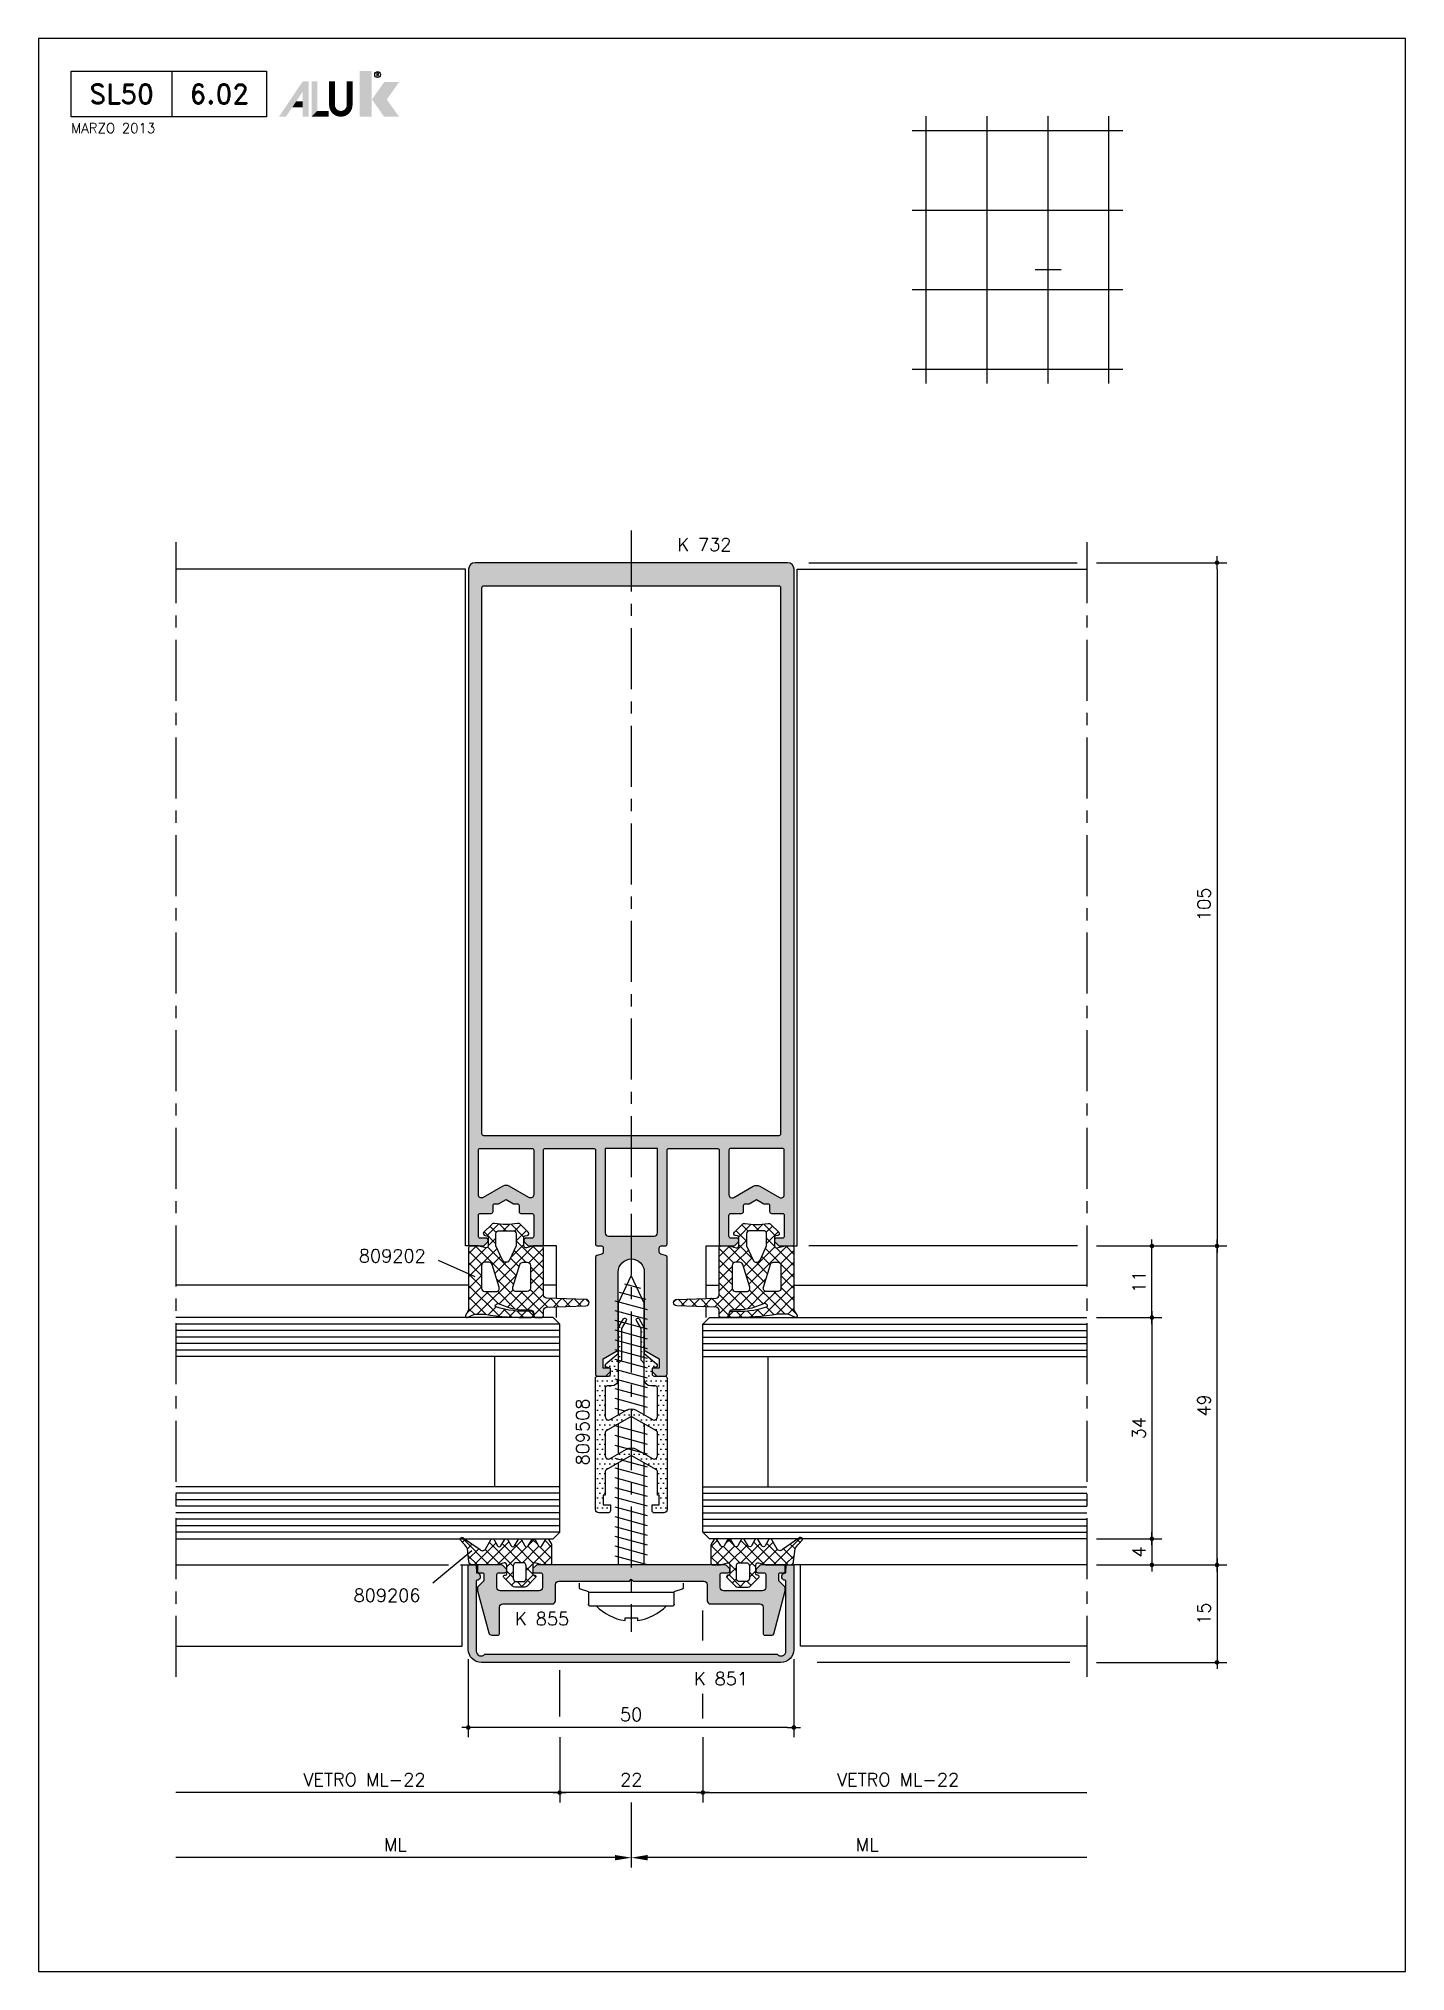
# Model space of a CAD drawing. Extents: x 0 to 4131, y -1600 to 527.
# Drawn here: x 0 to 210, y 0 to 297 of the extents above; entities that cross this region are included whole.
import ezdxf
from ezdxf.enums import TextEntityAlignment as Align

# ---------------------------------------------------------------- set-up
doc = ezdxf.new("R2010")
doc.units = 0
doc.header["$LTSCALE"] = 7.5
doc.header["$MEASUREMENT"] = 0
doc.linetypes.add('CENTER', pattern=[2, 1.25, -0.25, 0.25, -0.25])
doc.layers.get('0').update_dxf_attribs({"linetype": 'CONTINUOUS'})
doc.layers.get('DEFPOINTS').update_dxf_attribs({"linetype": 'CONTINUOUS'})
for name, color, linetype in [('ASSI', 1, 'CENTER'), ('FILL', 8, 'CONTINUOUS'), ('FINE', 7, 'CONTINUOUS'), ('GOMMA', 3, 'CONTINUOUS'), ('GROSSA', 4, 'CONTINUOUS'), ('MARCHIO', 7, 'CONTINUOUS'), ('QUOTE', 254, 'CONTINUOUS'), ('TRATTEGGI', 140, 'CONTINUOUS'), ('VETRO', 6, 'CONTINUOUS'), ('VITERIA', 40, 'CONTINUOUS')]:
    doc.layers.add(name, color=color, linetype=linetype)
doc.styles.add('RD', font='ROMAND.SHX', dxfattribs={"height": 3})
doc.styles.get("Standard").update_dxf_attribs({"font": 'romans.shx'})
doc.dimstyles.new('FRECCIA_1-1', dxfattribs={"dimtxt": 2, "dimasz": 2.5, "dimexe": 1.5, "dimexo": 1.5, "dimgap": 1, "dimtad": 3, "dimdsep": 46, "dimtxsty": 'Standard', "dimcen": 0, "dimclrt": 2, "dimaunit": 1, "dimadec": 0, "dimazin": 0, "dimtfac": 0.7, "dimtmove": 0, "dimatfit": 3, "dimfxl": 1, "dimtolj": 2, "dimarcsym": 0})
doc.dimstyles.new('SCALA_1-1$0', dxfattribs={"dimtxt": 2, "dimasz": 1, "dimexe": 1.5, "dimexo": 1.5, "dimgap": 1, "dimtad": 3, "dimdsep": 46, "dimtxsty": 'Standard', "dimblk1": 'PUNTO', "dimblk2": 'PUNTO', "dimsah": 1, "dimcen": 0.09, "dimclrt": 2, "dimadec": 0, "dimazin": 0, "dimtfac": 0.7, "dimtmove": 0, "dimatfit": 3, "dimldrblk": 'PUNTO', "dimfxl": 1, "dimtolj": 2, "dimarcsym": 0})
pattern_1 = [(45, (0, -8), (-0.883883, 0.883883), []), (135, (0, -8), (-0.883883, -0.883883), [])]

msp = doc.modelspace()

# ---------------------------------------------------------------- texts
at = {"layer": 'QUOTE', "color": 2}
for s, p in [('K 732', (98.1368, 218.2565)), ('809202', (49.1975, 108.9474)), ('809206', (48.3852, 56.7843)), ('K 855', (73.2081, 53.1765)), ('K 851', (100.6994, 43.9612))]:
    msp.add_text(s, height=2, dxfattribs=at).set_placement(p)
msp.add_text('809508', height=2, rotation=90, dxfattribs=at).set_placement((84.5901, 77.7486))

# ---------------------------------------------------------------- blocks, each defined once
blk = doc.blocks.new('k0855')
at = {"layer": 'GROSSA'}
blk.add_lwpolyline([(11.65, 0.8, -0.414214), (11.15, 0.3), (0.3, 0.3), (0, 0), (-0.3, 0.3), (-11.15, 0.3, -0.414214), (-11.65, 0.8), (-11.65, 3.3, 0.414214), (-12.15, 3.8), (-19.75, 3.8, -0.414214), (-20.25, 4.3), (-20.25, 8.3, 0.414214), (-20.55, 8.6), (-21.6, 8.6, 0.339454), (-21.89, 8.38), (-23.65, 1.8), (-23.65, 1.24), (-22.65, 0.24), (-22.65, -0.7, -0.414214), (-22.95, -1), (-23.5, -1, 0.414214), (-23.65, -1.15), (-23.65, -2.05, 0.414214), (-23.5, -2.2), (-19.97, -2.2, 0.198912), (-19.76, -2.11), (-19.24, -1.59, 0.198912), (-19.15, -1.38), (-19.15, -1.3, 0.414214), (-19.45, -1), (-20.35, -1, -0.414214), (-20.65, -0.7), (-20.65, 1.3, -0.414214), (-20.15, 1.8), (-14.15, 1.8, -0.414214), (-13.65, 1.3), (-13.65, -0.7, -0.414214), (-13.95, -1), (-14.85, -1, 0.414214), (-15.15, -1.3), (-15.15, -1.48, 0.198912), (-15.06, -1.69), (-14.64, -2.11, 0.198912), (-14.43, -2.2), (14.43, -2.2, 0.198912), (14.64, -2.11), (15.06, -1.69, 0.198912), (15.15, -1.48), (15.15, -1.3, 0.414214), (14.85, -1), (13.95, -1, -0.414214), (13.65, -0.7), (13.65, 1.3, -0.414214), (14.15, 1.8), (20.14, 1.8, -0.414214), (20.64, 1.3), (20.64, -0.7, -0.414214), (20.34, -1), (19.44, -1, 0.414214), (19.14, -1.3), (19.14, -1.38, 0.198912), (19.23, -1.59), (19.75, -2.11, 0.198912), (19.96, -2.2), (23.49, -2.2, 0.414214), (23.64, -2.05), (23.64, -1.15, 0.414214), (23.49, -1), (22.94, -1, -0.414214), (22.64, -0.7), (22.64, 0.24), (23.64, 1.24), (23.64, 1.8), (21.91, 8.23, 0.339454), (21.43, 8.6), (20.54, 8.6, 0.414214), (20.24, 8.3), (20.24, 4.3, -0.414214), (19.74, 3.8), (12.15, 3.8, 0.414214), (11.65, 3.3)], format="xyb", close=True, dxfattribs=at)
blk = doc.blocks.new('PUNTO')
blk.add_line((-1, 0), (1, 0))
at = {"const_width": 0.35}
blk.add_lwpolyline([(-0.175, 0, 1), (0.175, 0, 1)], format="xyb", close=True, dxfattribs=at)
blk = doc.blocks.new('*D4')
at = {"layer": 'DEFPOINTS', "color": 0, "transparency": 16777216}
for p in [(161.06, 100.47), (161.06, 66.47), (171.06, 66.47)]:
    blk.add_point(p, dxfattribs=at)
at = {"layer": 'QUOTE', "color": 0, "lineweight": -2, "transparency": 16777216}
for p, q in [((162.56, 100.47), (172.56, 100.47)), ((171.06, 99.47), (171.06, 67.47)), ((162.56, 66.47), (172.56, 66.47))]:
    blk.add_line(p, q, dxfattribs=at)
for p, rotation in [((171.06, 100.47), 90), ((171.06, 66.47), 270)]:
    blk.add_blockref('PUNTO', p, dxfattribs=dict(at, rotation=rotation))
at = {"layer": 'QUOTE', "color": 2, "transparency": 16777216, "insert": (169.06, 83.47), "char_height": 2, "attachment_point": 5, "rotation": 90}
blk.add_mtext('\\A2;34', dxfattribs=at)
blk = doc.blocks.new('*D5')
at = {"layer": 'DEFPOINTS', "color": 0, "transparency": 16777216}
for p in [(161.06, 62.46), (161.06, 47.47), (181.06, 47.47)]:
    blk.add_point(p, dxfattribs=at)
at = {"layer": 'QUOTE', "color": 0, "lineweight": -2, "transparency": 16777216}
for p, q in [((162.56, 62.46), (182.56, 62.46)), ((181.06, 61.46), (181.06, 48.47)), ((162.56, 47.47), (182.56, 47.47))]:
    blk.add_line(p, q, dxfattribs=at)
for p, rotation in [((181.06, 62.46), 90), ((181.06, 47.47), 270)]:
    blk.add_blockref('PUNTO', p, dxfattribs=dict(at, rotation=rotation))
at = {"layer": 'QUOTE', "color": 2, "transparency": 16777216, "insert": (179.06, 54.96), "char_height": 2, "attachment_point": 5, "rotation": 90}
blk.add_mtext('\\A2;15', dxfattribs=at)
blk = doc.blocks.new('*D6')
at = {"layer": 'DEFPOINTS', "color": 0, "transparency": 16777216}
for p in [(161.06, 66.47), (161.06, 62.46), (171.06, 62.46)]:
    blk.add_point(p, dxfattribs=at)
at = {"layer": 'QUOTE', "color": 0, "lineweight": -2, "transparency": 16777216}
for p, q in [((162.56, 66.47), (172.56, 66.47)), ((171.06, 65.47), (171.06, 63.46)), ((162.56, 62.46), (172.56, 62.46))]:
    blk.add_line(p, q, dxfattribs=at)
for p, rotation in [((171.06, 66.47), 90), ((171.06, 62.46), 270)]:
    blk.add_blockref('PUNTO', p, dxfattribs=dict(at, rotation=rotation))
at = {"layer": 'QUOTE', "color": 2, "transparency": 16777216, "insert": (169.06, 64.47), "char_height": 2, "attachment_point": 5, "rotation": 90}
blk.add_mtext('\\A2;4', dxfattribs=at)
blk = doc.blocks.new('*D7')
at = {"layer": 'DEFPOINTS', "color": 0, "transparency": 16777216}
for p in [(161.06, 111.47), (181.06, 111.47), (161.06, 62.46)]:
    blk.add_point(p, dxfattribs=at)
at = {"layer": 'QUOTE', "color": 0, "lineweight": -2, "transparency": 16777216}
for p, q in [((162.56, 111.47), (182.56, 111.47)), ((181.06, 63.46), (181.06, 110.47)), ((162.56, 62.46), (182.56, 62.46))]:
    blk.add_line(p, q, dxfattribs=at)
for p, rotation in [((181.06, 111.47), 90), ((181.06, 62.46), 270)]:
    blk.add_blockref('PUNTO', p, dxfattribs=dict(at, rotation=rotation))
at = {"layer": 'QUOTE', "color": 2, "transparency": 16777216, "insert": (179.06, 86.97), "char_height": 2, "attachment_point": 5, "rotation": 90}
blk.add_mtext('\\A2;49', dxfattribs=at)
blk = doc.blocks.new('*D8')
at = {"layer": 'DEFPOINTS', "color": 0, "transparency": 16777216}
for p in [(161.06, 111.47), (171.06, 111.47), (161.06, 100.47)]:
    blk.add_point(p, dxfattribs=at)
at = {"layer": 'QUOTE', "color": 0, "lineweight": -2, "transparency": 16777216}
for p, q in [((162.56, 111.47), (172.56, 111.47)), ((171.06, 101.47), (171.06, 110.47)), ((162.56, 100.47), (172.56, 100.47))]:
    blk.add_line(p, q, dxfattribs=at)
for p, rotation in [((171.06, 111.47), 90), ((171.06, 100.47), 270)]:
    blk.add_blockref('PUNTO', p, dxfattribs=dict(at, rotation=rotation))
at = {"layer": 'QUOTE', "color": 2, "transparency": 16777216, "insert": (169.06, 105.97), "char_height": 2, "attachment_point": 5, "rotation": 90}
blk.add_mtext('\\A2;11', dxfattribs=at)
blk = doc.blocks.new('*D9')
at = {"layer": 'DEFPOINTS', "color": 0, "transparency": 16777216}
for p in [(66.02, 49.46), (116.04, 49.47), (66.02, 37.47)]:
    blk.add_point(p, dxfattribs=at)
at = {"layer": 'QUOTE', "color": 0, "lineweight": -2, "transparency": 16777216}
for p, q in [((66.02, 47.96), (66.02, 35.97)), ((116.04, 47.97), (116.04, 35.97)), ((115.04, 37.47), (67.02, 37.47))]:
    blk.add_line(p, q, dxfattribs=at)
at = {"layer": 'QUOTE', "color": 0, "lineweight": -2, "transparency": 16777216, "rotation": 180}
blk.add_blockref('PUNTO', (66.02, 37.47), dxfattribs=at)
at = {"layer": 'QUOTE', "color": 0, "lineweight": -2, "transparency": 16777216}
blk.add_blockref('PUNTO', (116.04, 37.47), dxfattribs=at)
at = {"layer": 'QUOTE', "color": 2, "transparency": 16777216, "insert": (91.03, 39.47), "char_height": 2, "attachment_point": 5}
blk.add_mtext('\\A2;50', dxfattribs=at)
blk = doc.blocks.new('*D10')
at = {"layer": 'DEFPOINTS', "color": 0, "transparency": 16777216}
for p in [(80.06, 37.47), (102.06, 37.47), (80.06, 27.47)]:
    blk.add_point(p, dxfattribs=at)
at = {"layer": 'QUOTE', "color": 0, "lineweight": -2, "transparency": 16777216}
for p, q in [((80.06, 35.97), (80.06, 25.97)), ((102.06, 35.97), (102.06, 25.97)), ((101.06, 27.47), (81.06, 27.47))]:
    blk.add_line(p, q, dxfattribs=at)
at = {"layer": 'QUOTE', "color": 0, "lineweight": -2, "transparency": 16777216, "rotation": 180}
blk.add_blockref('PUNTO', (80.06, 27.47), dxfattribs=at)
at = {"layer": 'QUOTE', "color": 0, "lineweight": -2, "transparency": 16777216}
blk.add_blockref('PUNTO', (102.06, 27.47), dxfattribs=at)
at = {"layer": 'QUOTE', "color": 2, "transparency": 16777216, "insert": (91.06, 29.47), "char_height": 2, "attachment_point": 5}
blk.add_mtext('\\A2;22', dxfattribs=at)
blk = doc.blocks.new('*D11')
at = {"layer": 'DEFPOINTS', "color": 0, "transparency": 16777216}
for p in [(161.06, 42.44), (102.06, 37.47), (161.06, 27.47)]:
    blk.add_point(p, dxfattribs=at)
at = {"layer": 'QUOTE', "color": 0, "lineweight": -2, "transparency": 16777216}
for p, q in [((102.06, 35.97), (102.06, 25.97)), ((103.06, 27.47), (161.06, 27.47))]:
    blk.add_line(p, q, dxfattribs=at)
at = {"layer": 'QUOTE', "color": 0, "lineweight": -2, "transparency": 16777216, "rotation": 180}
blk.add_blockref('PUNTO', (102.06, 27.47), dxfattribs=at)
at = {"layer": 'QUOTE', "color": 2, "transparency": 16777216, "insert": (132.06, 29.47), "char_height": 2, "attachment_point": 5}
blk.add_mtext('\\A2;VETRO ML-22', dxfattribs=at)
blk = doc.blocks.new('_None')
blk = doc.blocks.new('*D12')
at = {"layer": 'DEFPOINTS', "color": 0, "transparency": 16777216}
for p in [(21.06, 66.47), (80.06, 37.47), (21.06, 27.47)]:
    blk.add_point(p, dxfattribs=at)
at = {"layer": 'QUOTE', "color": 0, "lineweight": -2, "transparency": 16777216}
for p, q in [((80.06, 35.97), (80.06, 25.97)), ((79.06, 27.47), (21.06, 27.47))]:
    blk.add_line(p, q, dxfattribs=at)
blk.add_blockref('PUNTO', (80.06, 27.47), dxfattribs=at)
at = {"layer": 'QUOTE', "color": 2, "transparency": 16777216, "insert": (50.06, 29.47), "char_height": 2, "attachment_point": 5}
blk.add_mtext('\\A2;{\\Fromans.shx|c1;VETRO ML-22}', dxfattribs=at)
blk = doc.blocks.new('*D13')
at = {"layer": 'DEFPOINTS', "color": 0, "transparency": 16777216}
for p in [(161.06, 42.44), (91.06, 27.47), (91.06, 17.47)]:
    blk.add_point(p, dxfattribs=at)
at = {"layer": 'QUOTE', "color": 0, "lineweight": -2, "transparency": 16777216}
for p, q in [((91.06, 25.97), (91.06, 15.97)), ((161.06, 17.47), (93.56, 17.47))]:
    blk.add_line(p, q, dxfattribs=at)
at = {"layer": 'QUOTE', "color": 0, "transparency": 16777216}
blk.add_solid([(93.56, 17.88), (93.56, 17.05), (91.06, 17.47)], dxfattribs=at)
at = {"layer": 'QUOTE', "color": 2, "transparency": 16777216, "insert": (127.31, 19.47), "char_height": 2, "attachment_point": 5}
blk.add_mtext('\\A2;ML', dxfattribs=at)
blk = doc.blocks.new('*D14')
at = {"layer": 'DEFPOINTS', "color": 0, "transparency": 16777216}
for p in [(21.06, 49.96), (91.06, 27.47), (21.06, 17.47)]:
    blk.add_point(p, dxfattribs=at)
at = {"layer": 'QUOTE', "color": 0, "lineweight": -2, "transparency": 16777216}
for p, q in [((91.06, 25.97), (91.06, 15.97)), ((88.56, 17.47), (21.06, 17.47))]:
    blk.add_line(p, q, dxfattribs=at)
at = {"layer": 'QUOTE', "color": 0, "transparency": 16777216}
blk.add_solid([(88.56, 17.88), (88.56, 17.05), (91.06, 17.47)], dxfattribs=at)
at = {"layer": 'QUOTE', "color": 2, "transparency": 16777216, "insert": (54.81, 19.47), "char_height": 2, "attachment_point": 5}
blk.add_mtext('\\A2;ML', dxfattribs=at)
blk = doc.blocks.new('nms')
at = {"layer": 'MARCHIO'}
blk.add_line((20.5, -12), (20.5, -5), dxfattribs=at)
blk.add_lwpolyline([(35, -12), (5, -12), (5, -5), (35, -5)], close=True, dxfattribs=at)
at = {"layer": 'MARCHIO', "const_width": 0.894}
blk.add_lwpolyline([(47.78, -6.56), (47.78, -10.2, -1), (45.08, -10.2), (45.08, -6.56)], format="xyb", dxfattribs=at)
at = {"layer": 'MARCHIO'}
blk.add_circle((52.08, -5.53), 0.442, dxfattribs=at)
for points in [[(49.3, -4.96), (51.18, -4.96), (49.3, -12), (51.18, -12)], [(36.93, -12), (38, -12), (40.56, -6.56), (40.58, -8.14)], [(40.56, -6.56), (40.58, -8.14), (41.47, -6.56), (41.47, -12)], [(40.58, -12), (41.47, -12), (40.58, -8.14)], [(41.93, -6.56), (42.82, -6.56), (41.93, -12), (42.82, -11.11)], [(53.08, -6.68), (55.38, -6.68), (51.21, -9.34), (53.5, -9.34)], [(39.58, -9.63), (38.99, -10.53), (40.58, -9.63), (40.58, -10.53)], [(42.82, -11.11), (41.93, -12), (44.54, -11.11), (44.54, -12)], [(51.21, -9.34), (53.5, -9.34), (53.08, -12), (55.38, -12)]]:
    blk.add_solid(points, dxfattribs=at)
blk.add_text('R', height=0.444, dxfattribs=at).set_placement((52.08, -5.53), align=Align.MIDDLE)
at = {"layer": 'MARCHIO', "color": 2, "style": 'RD'}
for tag, p in [('SERIE', (12.75, -8.5)), ('PAG', (27.75, -8.5))]:
    blk.add_attdef(tag, text='', height=3, dxfattribs=at).set_placement(p, align=Align.MIDDLE)
at = {"layer": 'MARCHIO', "color": 2}
blk.add_attdef('REVISIONE', (5, -14.5), '', height=1.5, dxfattribs=at)
blk = doc.blocks.new('*D15')
at = {"layer": 'DEFPOINTS', "color": 0, "transparency": 16777216}
for p in [(161.06, 216.47), (161.06, 111.47), (181.06, 111.47)]:
    blk.add_point(p, dxfattribs=at)
at = {"layer": 'QUOTE', "color": 0, "lineweight": -2, "transparency": 16777216}
for p, q in [((162.56, 216.47), (182.56, 216.47)), ((181.06, 215.47), (181.06, 112.47)), ((162.56, 111.47), (182.56, 111.47))]:
    blk.add_line(p, q, dxfattribs=at)
for p, rotation in [((181.06, 216.47), 90), ((181.06, 111.47), 270)]:
    blk.add_blockref('PUNTO', p, dxfattribs=dict(at, rotation=rotation))
at = {"layer": 'QUOTE', "color": 2, "transparency": 16777216, "insert": (179.06, 163.97), "char_height": 2, "attachment_point": 5, "rotation": 90}
blk.add_mtext('\\A2;105', dxfattribs=at)

# ---------------------------------------------------------------- dimensions: what is measured, and where the dimension line sits
at = {"layer": 'QUOTE'}
for base, p1, p2, picture, middle in [((181.0637, 111.4675), (161.0637, 216.4675), (161.0637, 111.4675), '*D15', (179.0637, 163.9675)), ((181.0637, 111.4675), (161.0637, 62.4627), (161.0637, 111.4675), '*D7', (179.0637, 86.9651)), ((171.0637, 111.4675), (161.0637, 100.4675), (161.0637, 111.4675), '*D8', (169.0637, 105.9675)), ((171.0637, 66.4675), (161.0637, 100.4675), (161.0637, 66.4675), '*D4', (169.0637, 83.4675)), ((171.0637, 62.4627), (161.0637, 66.4675), (161.0637, 62.4627), '*D6', (169.0637, 64.4651)), ((181.0637, 47.4656), (161.0637, 62.4627), (161.0637, 47.4656), '*D5', (179.0637, 54.9641))]:
    dim = msp.add_linear_dim(base=base, p1=p1, p2=p2, angle=90, dimstyle='SCALA_1-1$0', dxfattribs=at)
    dim.commit()
    dim.dimension.update_dxf_attribs({"geometry": picture, "text_midpoint": middle})
for base, p1, p2, text, dimstyle, override, picture, middle in [((21.0637, 27.4656), (80.0637, 37.4656), (21.0637, 66.4675), '{\\Fromans.shx|c1;VETRO ML-22}', 'SCALA_1-1$0', {"dimblk2": 'None', "dimse2": 1}, '*D12', (50.0637, 29.4656)), ((21.0637, 17.4656), (91.0637, 27.4656), (21.0637, 49.9627), 'ML', 'FRECCIA_1-1', {"dimblk2": 'None', "dimsah": 1, "dimse2": 1}, '*D14', (54.8137, 19.4656)), ((91.0637, 17.4656), (161.0637, 42.4397), (91.0637, 27.4656), 'ML', 'FRECCIA_1-1', {"dimblk1": 'None', "dimsah": 1, "dimse1": 1}, '*D13', (127.3137, 19.4656)), ((161.0637, 27.4656), (102.0637, 37.4656), (161.0637, 42.4397), 'VETRO ML-22', 'SCALA_1-1$0', {"dimblk2": 'None', "dimse2": 1, "dimsd2": 0}, '*D11', (132.0637, 29.4656))]:
    dim = msp.add_linear_dim(base=base, p1=p1, p2=p2, text=text, dimstyle=dimstyle, override=override, dxfattribs=at)
    dim.commit()
    dim.dimension.update_dxf_attribs({"geometry": picture, "text_midpoint": middle})
dim = msp.add_linear_dim(base=(66.0201, 37.4656), p1=(116.0367, 49.4651), p2=(66.0201, 49.4645), dimstyle='SCALA_1-1$0', override={"dimdec": 0}, dxfattribs=at)
dim.commit()
dim.dimension.update_dxf_attribs({"geometry": '*D9', "text_midpoint": (91.0284, 39.4656)})
dim = msp.add_linear_dim(base=(80.0637, 27.4656), p1=(102.0637, 37.4656), p2=(80.0637, 37.4656), dimstyle='SCALA_1-1$0', dxfattribs=at)
dim.commit()
dim.dimension.update_dxf_attribs({"geometry": '*D10', "text_midpoint": (91.0637, 29.4656)})

# ---------------------------------------------------------------- hatches: boundary and pattern name
at = {"layer": 'FILL'}
h = msp.add_hatch(color=253, dxfattribs=at)
edge = h.paths.add_edge_path(flags=16)
edge.add_arc((68.3637, 212.5675), 0.3, 90, 180)
edge.add_line((68.0637, 212.5675), (68.0637, 128.7675))
edge.add_arc((68.3637, 128.7675), 0.3, 180, 270)
edge.add_line((68.3637, 128.4675), (113.7637, 128.4675))
edge.add_arc((113.7637, 128.7675), 0.3, 270, 360)
edge.add_line((114.0637, 128.7675), (114.0637, 212.5675))
edge.add_arc((113.7637, 212.5675), 0.3, 0, 90)
edge.add_line((113.7637, 212.8675), (68.3637, 212.8675))
edge = h.paths.add_edge_path()
edge.add_line((75.7637, 112.6675), (74.8637, 112.6675))
edge.add_arc((74.8637, 112.3675), 0.3, 90, 180)
edge.add_line((74.5637, 112.3675), (74.5637, 112.2918))
edge.add_arc((74.8637, 112.2918), 0.3, 180, 225)
edge.add_line((74.6515, 112.0796), (75.1758, 111.5554))
edge.add_arc((75.3879, 111.7675), 0.3, 225, 270)
edge.add_line((75.3879, 111.4675), (77.2637, 111.4675))
edge.add_arc((77.2637, 111.7675), 0.3, 270, 360)
edge.add_line((77.5637, 111.7675), (77.5637, 126.1675))
edge.add_arc((77.8637, 126.1675), 0.3, 90, 180, ccw=False)
edge.add_line((77.8637, 126.4675), (85.2637, 126.4675))
edge.add_arc((85.2637, 126.1675), 0.3, 0, 90, ccw=False)
edge.add_line((85.5637, 126.1675), (85.5637, 111.7675))
edge.add_arc((85.8637, 111.7675), 0.3, 180, 270)
edge.add_line((85.8637, 111.4675), (86.4637, 111.4675))
edge.add_arc((86.4637, 111.1675), 0.3, 0, 90, ccw=False)
edge.add_line((86.7637, 111.1675), (86.7637, 110.5192))
edge.add_arc((86.4637, 110.5192), 0.3, -75, 0, ccw=False)
edge.add_line((86.5413, 110.2295), (85.786, 110.0271))
edge.add_arc((85.8637, 109.7373), 0.3, 105, 180)
edge.add_line((85.5637, 109.7373), (85.5637, 91.7675))
edge.add_arc((85.8637, 91.7675), 0.3, 180, 270)
edge.add_line((85.8637, 91.4675), (87.1637, 91.4675))
edge.add_line((87.1637, 91.4675), (87.8637, 92.1675))
edge.add_line((87.8637, 92.1675), (87.8637, 92.6675))
edge.add_line((87.8637, 92.6675), (86.7637, 92.6675))
edge.add_line((86.7637, 92.6675), (86.7637, 94.1396))
edge.add_line((86.7637, 94.1396), (89.0637, 95.4675))
edge.add_line((89.0637, 95.4675), (89.0637, 107.4675))
edge.add_arc((91.0637, 107.4675), 2, 0, 180, ccw=False)
edge.add_line((93.0637, 107.4675), (93.0637, 95.4675))
edge.add_line((93.0637, 95.4675), (95.3637, 94.1396))
edge.add_line((95.3637, 94.1396), (95.3637, 92.6675))
edge.add_line((95.3637, 92.6675), (94.2637, 92.6675))
edge.add_line((94.2637, 92.6675), (94.2637, 92.1675))
edge.add_line((94.2637, 92.1675), (94.9637, 91.4675))
edge.add_line((94.9637, 91.4675), (96.2637, 91.4675))
edge.add_arc((96.2637, 91.7675), 0.3, 270, 360)
edge.add_line((96.5637, 91.7675), (96.5637, 109.7373))
edge.add_arc((96.2637, 109.7373), 0.3, 0, 75)
edge.add_line((96.3413, 110.0271), (95.586, 110.2295))
edge.add_arc((95.6637, 110.5192), 0.3, 180, 255, ccw=False)
edge.add_line((95.3637, 110.5192), (95.3637, 110.6675))
edge.add_line((95.3637, 110.6675), (95.3637, 111.1675))
edge.add_arc((95.6637, 111.1675), 0.3, 90, 180, ccw=False)
edge.add_line((95.6637, 111.4675), (96.2637, 111.4675))
edge.add_arc((96.2637, 111.7675), 0.3, 270, 360)
edge.add_line((96.5637, 111.7675), (96.5637, 126.1675))
edge.add_arc((96.8637, 126.1675), 0.3, 90, 180, ccw=False)
edge.add_line((96.8637, 126.4675), (104.2637, 126.4675))
edge.add_arc((104.2637, 126.1675), 0.3, 0, 90, ccw=False)
edge.add_line((104.5637, 126.1675), (104.5637, 111.7675))
edge.add_arc((104.8637, 111.7675), 0.3, 180, 270)
edge.add_line((104.8637, 111.4675), (106.7394, 111.4675))
edge.add_arc((106.7394, 111.7675), 0.3, 270, 315)
edge.add_line((106.9515, 111.5554), (107.4758, 112.0796))
edge.add_arc((107.2637, 112.2918), 0.3, 315, 360)
edge.add_line((107.5637, 112.2918), (107.5637, 112.3675))
edge.add_arc((107.2637, 112.3675), 0.3, 0, 90)
edge.add_line((107.2637, 112.6675), (106.3637, 112.6675))
edge.add_arc((106.3637, 112.9675), 0.3, 180, 270, ccw=False)
edge.add_line((106.0637, 112.9675), (106.0637, 116.1675))
edge.add_arc((106.3637, 116.1675), 0.3, 90, 180, ccw=False)
edge.add_line((106.3637, 116.4675), (108.0137, 116.4675))
edge.add_arc((108.0137, 116.7675), 0.3, 270, 360)
edge.add_line((108.3137, 116.7675), (108.3137, 117.6675))
edge.add_arc((108.6137, 117.6675), 0.3, 90, 180, ccw=False)
edge.add_line((108.6137, 117.9675), (109.1797, 117.9675))
edge.add_line((109.1797, 117.9675), (110.3137, 118.6222))
edge.add_line((110.3137, 118.6222), (111.4476, 117.9675))
edge.add_line((111.4476, 117.9675), (112.0137, 117.9675))
edge.add_arc((112.0137, 117.6675), 0.3, 0, 90, ccw=False)
edge.add_line((112.3137, 117.6675), (112.3137, 116.7675))
edge.add_arc((112.6137, 116.7675), 0.3, 180, 270)
edge.add_line((112.6137, 116.4675), (114.2637, 116.4675))
edge.add_arc((114.2637, 116.1675), 0.3, 0, 90, ccw=False)
edge.add_line((114.5637, 116.1675), (114.5637, 112.9675))
edge.add_arc((114.2637, 112.9675), 0.3, 270, 360, ccw=False)
edge.add_line((114.2637, 112.6675), (113.3637, 112.6675))
edge.add_arc((113.3637, 112.3675), 0.3, 90, 180)
edge.add_line((113.0637, 112.3675), (113.0637, 112.2918))
edge.add_arc((113.3637, 112.2918), 0.3, 180, 225)
edge.add_line((113.1515, 112.0796), (113.6758, 111.5554))
edge.add_arc((113.8879, 111.7675), 0.3, 225, 270)
edge.add_line((113.8879, 111.4675), (115.7637, 111.4675))
edge.add_arc((115.7637, 111.7675), 0.3, 270, 360)
edge.add_line((116.0637, 111.7675), (116.0637, 215.4675))
edge.add_arc((115.0637, 215.4675), 1, 0, 90)
edge.add_line((115.0637, 216.4675), (67.0637, 216.4675))
edge.add_arc((67.0637, 215.4675), 1, 90, 180)
edge.add_line((66.0637, 215.4675), (66.0637, 111.7675))
edge.add_arc((66.3637, 111.7675), 0.3, 180, 270)
edge.add_line((66.3637, 111.4675), (68.2394, 111.4675))
edge.add_arc((68.2394, 111.7675), 0.3, 270, 315)
edge.add_line((68.4515, 111.5554), (68.9758, 112.0796))
edge.add_arc((68.7637, 112.2918), 0.3, 315, 360)
edge.add_line((69.0637, 112.2918), (69.0637, 112.3675))
edge.add_arc((68.7637, 112.3675), 0.3, 0, 90)
edge.add_line((68.7637, 112.6675), (67.8637, 112.6675))
edge.add_arc((67.8637, 112.9675), 0.3, 180, 270, ccw=False)
edge.add_line((67.5637, 112.9675), (67.5637, 116.1675))
edge.add_arc((67.8637, 116.1675), 0.3, 90, 180, ccw=False)
edge.add_line((67.8637, 116.4675), (69.5137, 116.4675))
edge.add_arc((69.5137, 116.7675), 0.3, 270, 360)
edge.add_line((69.8137, 116.7675), (69.8137, 117.6675))
edge.add_arc((70.1137, 117.6675), 0.3, 90, 180, ccw=False)
edge.add_line((70.1137, 117.9675), (70.6797, 117.9675))
edge.add_line((70.6797, 117.9675), (71.8137, 118.6222))
edge.add_line((71.8137, 118.6222), (72.9476, 117.9675))
edge.add_line((72.9476, 117.9675), (73.5137, 117.9675))
edge.add_arc((73.5137, 117.6675), 0.3, 0, 90, ccw=False)
edge.add_line((73.8137, 117.6675), (73.8137, 116.7675))
edge.add_arc((74.1137, 116.7675), 0.3, 180, 270)
edge.add_line((74.1137, 116.4675), (75.7637, 116.4675))
edge.add_arc((75.7637, 116.1675), 0.3, 0, 90, ccw=False)
edge.add_line((76.0637, 116.1675), (76.0637, 112.9675))
edge.add_arc((75.7637, 112.9675), 0.3, -90, 0, ccw=False)
edge = h.paths.add_edge_path(flags=16)
edge.add_line((67.5637, 119.3439), (67.5637, 126.1675))
edge.add_arc((67.8637, 126.1675), 0.3, 90, 180, ccw=False)
edge.add_line((67.8637, 126.4675), (75.7637, 126.4675))
edge.add_arc((75.7637, 126.1675), 0.3, 0, 90, ccw=False)
edge.add_line((76.0637, 126.1675), (76.0637, 119.3439))
edge.add_arc((75.5637, 119.3439), 0.5, -120, 0, ccw=False)
edge.add_line((75.3137, 118.9109), (72.3137, 120.6429))
edge.add_arc((71.8137, 119.7769), 1, 60, 120)
edge.add_line((71.3137, 120.6429), (68.3137, 118.9109))
edge.add_arc((68.0637, 119.3439), 0.5, 180, 300, ccw=False)
edge = h.paths.add_edge_path(flags=16)
edge.add_line((95.0637, 113.4675), (95.0637, 126.4675))
edge.add_line((95.0637, 126.4675), (87.0637, 126.4675))
edge.add_line((87.0637, 126.4675), (87.0637, 113.4675))
edge.add_arc((87.5637, 113.4675), 0.5, 180, 270)
edge.add_line((87.5637, 112.9675), (94.5637, 112.9675))
edge.add_arc((94.5637, 113.4675), 0.5, 270, 360)
edge = h.paths.add_edge_path(flags=16)
edge.add_arc((110.3137, 119.7769), 1, 60, 120, ccw=False)
edge.add_line((110.8137, 120.6429), (113.8137, 118.9109))
edge.add_arc((114.0637, 119.3439), 0.5, 240, 360)
edge.add_line((114.5637, 119.3439), (114.5637, 126.1675))
edge.add_arc((114.2637, 126.1675), 0.3, 0, 90)
edge.add_line((114.2637, 126.4675), (106.3637, 126.4675))
edge.add_arc((106.3637, 126.1675), 0.3, 90, 180)
edge.add_line((106.0637, 126.1675), (106.0637, 119.3439))
edge.add_arc((106.5637, 119.3439), 0.5, 180, 300)
edge.add_line((106.8137, 118.9109), (109.8137, 120.6429))
h = msp.add_hatch(dxfattribs=at)
h.set_pattern_fill('ANSI37', color=137, scale=10, style=0)
h.paths.add_polyline_path([(75.4643, 101.6675, -0.41421356), (76.0643, 101.0675), (76.0643, 100.7675, 0.41421356), (76.3643, 100.4675), (77.2643, 100.4675, 0.41421356), (77.5643, 100.7675), (77.5643, 101.5826, -0.4052433), (78.049, 102.0824), (84.0797, 102.2677, 0.96973923), (84.0797, 103.2673), (78.049, 103.4526, -0.4052433), (77.5643, 103.9524), (77.5643, 111.1675, 0.41421356), (77.2643, 111.4675), (76.0234, 111.4675), (74.942, 111.1777, -0.49314543), (74.5643, 111.4675), (74.5643, 112.8451, -0.38887873), (74.7469, 113.0443), (75.0416, 113.0701, 0.63707026), (75.2276, 113.5811), (74.0193, 114.7894, 0.24541991), (73.5776, 114.928, -0.08886044), (70.051, 114.928, 0.24541991), (69.6093, 114.7894), (68.401, 113.5811, 0.63707026), (68.587, 113.0701), (68.8817, 113.0443, -0.38887873), (69.0643, 112.8451), (69.0643, 111.4675, -0.49314543), (68.6867, 111.1777), (67.6434, 111.4573, 0.06554346), (67.5657, 111.4675), (66.3643, 111.4675, 0.41421356), (66.0643, 111.1675), (66.0643, 101.605), (65.5902, 100.7659, 0.71951495), (65.844, 100.484), (66.9571, 100.9675), (68.5718, 100.9675, 0.04380891), (75.5301, 100.4627, 1.01146877), (75.5566, 101.4622, -0.09779405), (70.29, 102.1106, -0.52267034), (70.195, 102.425, -0.38653613), (70.8587, 102.5343, 0.12867763)])
h.paths.add_polyline_path([(72.8681, 105.1153), (73.9509, 108.6153, -0.32883045), (74.4286, 108.9675), (75.0643, 108.9675, -0.41421356), (75.5643, 108.4675), (75.5643, 104.9675, -0.41421356), (75.0643, 104.4675), (73.3458, 104.4675, -0.5050829)], flags=16)
h.paths.add_polyline_path([(70.2828, 104.4675), (68.5643, 104.4675, -0.41421356), (68.0643, 104.9675), (68.0643, 108.4675, -0.41421356), (68.5643, 108.9675), (69.2, 108.9675, -0.32883045), (69.6777, 108.6153), (70.7605, 105.1153, -0.5050829)], flags=16)
h.paths.add_polyline_path([(71.2705, 109.3097), (70.2643, 111.4675), (70.2643, 113.3189, -0.44100912), (70.8096, 113.8169, 0.04533687), (72.8191, 113.8169, -0.44100912), (73.3643, 113.3189), (73.3643, 111.4675), (72.3581, 109.3097, -0.63707026)], flags=16)
h = msp.add_hatch(dxfattribs=at)
h.set_pattern_fill('ANSI37', color=137, scale=10, style=0)
h.paths.add_polyline_path([(106.663, 101.6675, 0.41421356), (106.063, 101.0675), (106.063, 100.7675, -0.41421356), (105.763, 100.4675), (104.863, 100.4675, -0.41421356), (104.563, 100.7675), (104.563, 101.5826, 0.4052433), (104.0784, 102.0824), (98.0477, 102.2677, -0.96973923), (98.0477, 103.2673), (104.0784, 103.4526, 0.4052433), (104.563, 103.9524), (104.563, 111.1675, -0.41421356), (104.863, 111.4675), (106.1039, 111.4675), (107.1854, 111.1777, 0.49314543), (107.563, 111.4675), (107.563, 112.8451, 0.38887873), (107.3805, 113.0443), (107.0857, 113.0701, -0.63707026), (106.8997, 113.5811), (108.108, 114.7894, -0.24541991), (108.5497, 114.928, 0.08886044), (112.0763, 114.928, -0.24541991), (112.518, 114.7894), (113.7263, 113.5811, -0.63707026), (113.5403, 113.0701), (113.2456, 113.0443, 0.38887873), (113.063, 112.8451), (113.063, 111.4675, 0.49314543), (113.4407, 111.1777), (114.484, 111.4573, -0.06554346), (114.5616, 111.4675), (115.763, 111.4675, -0.41421356), (116.063, 111.1675), (116.063, 101.605), (116.5372, 100.7659, -0.71951495), (116.2834, 100.484), (115.1702, 100.9675), (113.5555, 100.9675, -0.04380891), (106.5972, 100.4627, -1.01146877), (106.5707, 101.4622, 0.09779405), (111.8373, 102.1106, 0.52267034), (111.9323, 102.425, 0.38653613), (111.2687, 102.5343, -0.12867763)])
h.paths.add_polyline_path([(109.2592, 105.1153), (108.1764, 108.6153, 0.32883045), (107.6988, 108.9675), (107.063, 108.9675, 0.41421356), (106.563, 108.4675), (106.563, 104.9675, 0.41421356), (107.063, 104.4675), (108.7815, 104.4675, 0.5050829)], flags=16)
h.paths.add_polyline_path([(111.8445, 104.4675), (113.563, 104.4675, 0.41421356), (114.063, 104.9675), (114.063, 108.4675, 0.41421356), (113.563, 108.9675), (112.9273, 108.9675, 0.32883045), (112.4496, 108.6153), (111.3669, 105.1153, 0.5050829)], flags=16)
h.paths.add_polyline_path([(110.8568, 109.3097), (111.863, 111.4675), (111.863, 113.3189, 0.44100912), (111.3178, 113.8169, -0.04533687), (109.3083, 113.8169, 0.44100912), (108.763, 113.3189), (108.763, 111.4675), (109.7692, 109.3097, 0.63707026)], flags=16)
h = msp.add_hatch(dxfattribs=at)
h.set_pattern_fill('DOTS', color=2, scale=12, style=0)
edge = h.paths.add_edge_path(flags=16)
edge.add_arc((87.5637, 79.2227), 0.5, 180, 300)
edge.add_line((87.8137, 78.7897), (90.3137, 80.2331))
edge.add_arc((91.0637, 78.9341), 1.5, 60, 120, ccw=False)
edge.add_line((91.8137, 80.2331), (94.3137, 78.7897))
edge.add_arc((94.5637, 79.2227), 0.5, 240, 360)
edge.add_line((95.0637, 79.2227), (95.0637, 82.7979))
edge.add_arc((94.7637, 82.7979), 0.3, 360, 420)
edge.add_line((94.9137, 83.0577), (91.0637, 85.2805))
edge.add_line((91.0637, 85.2805), (87.2137, 83.0577))
edge.add_arc((87.3637, 82.7979), 0.3, 120, 180)
edge.add_line((87.0637, 82.7979), (87.0637, 79.2227))
edge = h.paths.add_edge_path()
edge.add_arc((94.7637, 76.7979), 0.3, 360, 420)
edge.add_line((94.9137, 77.0577), (91.0637, 79.2805))
edge.add_line((91.0637, 79.2805), (87.2137, 77.0577))
edge.add_arc((87.3637, 76.7979), 0.3, 120, 180)
edge.add_line((87.0637, 76.7979), (87.0637, 73.1675))
edge.add_line((87.0637, 73.1675), (86.7637, 73.1675))
edge.add_line((86.7637, 73.1675), (86.7637, 71.6675))
edge.add_line((86.7637, 71.6675), (87.8637, 71.6675))
edge.add_line((87.8637, 71.6675), (87.8637, 70.7675))
edge.add_arc((87.5637, 70.7675), 0.3, -90, 0, ccw=False)
edge.add_line((87.5637, 70.4675), (86.0637, 70.4675))
edge.add_arc((86.0637, 70.9675), 0.5, 180, 270, ccw=False)
edge.add_line((85.5637, 70.9675), (85.5637, 91.1675))
edge.add_arc((85.8637, 91.1675), 0.3, 90, 180, ccw=False)
edge.add_line((85.8637, 91.4675), (87.5637, 91.4675))
edge.add_arc((87.5637, 91.7675), 0.3, 270, 360)
edge.add_line((87.8637, 91.7675), (87.8637, 92.6675))
edge.add_line((87.8637, 92.6675), (87.286, 92.8223))
edge.add_arc((87.3637, 93.1121), 0.3, 130, 255, ccw=False)
edge.add_line((87.1708, 93.3419), (89.0637, 94.9301))
edge.add_line((89.0637, 94.9301), (89.0637, 98.8976))
edge.add_line((89.0637, 98.8976), (89.8472, 100.2546))
edge.add_arc((90.0637, 100.1296), 0.25, -30, 150, ccw=False)
edge.add_line((90.2802, 100.0046), (89.5637, 98.7636))
edge.add_line((89.5637, 98.7636), (89.5637, 93.9301))
edge.add_line((89.5637, 93.9301), (89.0637, 93.4301))
edge.add_line((89.0637, 93.4301), (89.0637, 90.9675))
edge.add_arc((88.0637, 90.9675), 1, -90, 0, ccw=False)
edge.add_line((88.0637, 89.9675), (87.3637, 89.9675))
edge.add_arc((87.3637, 89.6675), 0.3, 90, 180)
edge.add_line((87.0637, 89.6675), (87.0637, 85.2227))
edge.add_arc((87.5637, 85.2227), 0.5, 180, 300)
edge.add_line((87.8137, 84.7897), (90.3137, 86.2331))
edge.add_arc((91.0637, 84.9341), 1.5, 60, 120, ccw=False)
edge.add_line((91.8137, 86.2331), (94.3137, 84.7897))
edge.add_arc((94.5637, 85.2227), 0.5, 240, 360)
edge.add_line((95.0637, 85.2227), (95.0637, 89.6675))
edge.add_arc((94.7637, 89.6675), 0.3, 360, 450)
edge.add_line((94.7637, 89.9675), (94.0637, 89.9675))
edge.add_arc((94.0637, 90.9675), 1, 180, 270, ccw=False)
edge.add_line((93.0637, 90.9675), (93.0637, 93.4301))
edge.add_line((93.0637, 93.4301), (92.5637, 93.9301))
edge.add_line((92.5637, 93.9301), (92.5637, 98.7636))
edge.add_line((92.5637, 98.7636), (91.8472, 100.0046))
edge.add_arc((92.0637, 100.1296), 0.25, 30, 210, ccw=False)
edge.add_line((92.2802, 100.2546), (93.0637, 98.8976))
edge.add_line((93.0637, 98.8976), (93.0637, 94.9301))
edge.add_line((93.0637, 94.9301), (94.9565, 93.3419))
edge.add_arc((94.7637, 93.1121), 0.3, -75, 50, ccw=False)
edge.add_line((94.8413, 92.8223), (94.2637, 92.6675))
edge.add_line((94.2637, 92.6675), (94.2637, 91.7675))
edge.add_arc((94.5637, 91.7675), 0.3, 180, 270)
edge.add_line((94.5637, 91.4675), (96.2637, 91.4675))
edge.add_arc((96.2637, 91.1675), 0.3, 0, 90, ccw=False)
edge.add_line((96.5637, 91.1675), (96.5637, 70.9675))
edge.add_arc((96.0637, 70.9675), 0.5, 270, 360, ccw=False)
edge.add_line((96.0637, 70.4675), (94.5637, 70.4675))
edge.add_arc((94.5637, 70.7675), 0.3, 180, 270, ccw=False)
edge.add_line((94.2637, 70.7675), (94.2637, 71.6675))
edge.add_line((94.2637, 71.6675), (95.3637, 71.6675))
edge.add_line((95.3637, 71.6675), (95.3637, 73.1675))
edge.add_line((95.3637, 73.1675), (95.0637, 73.1675))
edge.add_line((95.0637, 73.1675), (95.0637, 76.7979))
h = msp.add_hatch(dxfattribs=at)
h.set_pattern_fill('ANSI37', color=137, scale=10, style=0)
h.set_pattern_definition(pattern_1)
edge = h.paths.add_edge_path()
edge.add_line((78.5199, 62.4627), (77.4685, 62.4627))
edge.add_arc((77.4683, 63.2626), 0.7999, 260.830387, 270.012319, ccw=False)
edge.add_line((77.3408, 62.4729), (76.2975, 62.7524))
edge.add_arc((76.2199, 62.4627), 0.3, 75, 180)
edge.add_line((75.9199, 62.4627), (75.9199, 61.0851))
edge.add_arc((76.1199, 61.0851), 0.2, 180, 265)
edge.add_line((76.1024, 60.8858), (76.2373, 60.874))
edge.add_arc((76.2199, 60.6748), 0.2, -45, 85, ccw=False)
edge.add_line((76.3613, 60.5334), (75.037, 59.2091))
edge.add_arc((74.6835, 59.5627), 0.5, 270, 315, ccw=False)
edge.add_line((74.6835, 59.0627), (73.1563, 59.0627))
edge.add_arc((73.1563, 59.5627), 0.5, 225, 270, ccw=False)
edge.add_line((72.8027, 59.2091), (71.4784, 60.5334))
edge.add_arc((71.6199, 60.6748), 0.2, 95, 225, ccw=False)
edge.add_line((71.6024, 60.874), (71.7373, 60.8858))
edge.add_arc((71.7199, 61.0851), 0.2, 275, 360)
edge.add_line((71.9199, 61.0851), (71.9199, 62.4627))
edge.add_arc((71.6199, 62.4627), 0.3, 0, 105)
edge.add_line((71.5422, 62.7524), (70.4607, 62.4627))
edge.add_line((70.4607, 62.4627), (66.6199, 62.4627))
edge.add_arc((66.6199, 62.9627), 0.5, 180, 270, ccw=False)
edge.add_line((66.1199, 62.9627), (65.8836, 64.9433))
edge.add_arc((63.0952, 63.5009), 3.1393, 27.352201, 44.615253)
edge.add_line((65.3299, 65.7057), (64.7944, 66.2635))
edge.add_arc((65.0663, 66.3903), 0.3, 40, 205, ccw=False)
edge.add_line((65.2961, 66.5831), (67.8222, 64.8236))
edge.add_arc((68.2066, 65.1433), 0.5, 219.74084, 330)
edge.add_line((68.6396, 64.8933), (69.4591, 66.3127))
edge.add_arc((69.7189, 66.1627), 0.3, 30, 150, ccw=False)
edge.add_line((69.9787, 66.3127), (70.5094, 65.3936))
edge.add_arc((70.7692, 65.5436), 0.3, 210, 330)
edge.add_line((71.029, 65.3936), (71.5596, 66.3127))
edge.add_arc((71.8194, 66.1627), 0.3, 30, 150, ccw=False)
edge.add_line((72.0792, 66.3127), (72.6098, 65.3936))
edge.add_arc((72.8696, 65.5436), 0.3, 210, 330)
edge.add_line((73.1294, 65.3936), (73.66, 66.3127))
edge.add_arc((73.9199, 66.1627), 0.3, 30, 150, ccw=False)
edge.add_line((74.1797, 66.3127), (74.7103, 65.3936))
edge.add_arc((74.9701, 65.5436), 0.3, 210, 330)
edge.add_line((75.2299, 65.3936), (75.7605, 66.3127))
edge.add_arc((76.0203, 66.1627), 0.3, 30, 150, ccw=False)
edge.add_line((76.2801, 66.3127), (76.8107, 65.3936))
edge.add_arc((77.0705, 65.5436), 0.3, 210, 330)
edge.add_line((77.3304, 65.3936), (77.861, 66.3127))
edge.add_arc((78.1208, 66.1627), 0.3, 30, 150, ccw=False)
edge.add_line((78.3806, 66.3127), (78.7797, 65.6214))
edge.add_arc((78.5199, 65.4714), 0.3, 0, 30, ccw=False)
edge.add_line((78.8199, 65.4714), (78.8199, 62.7627))
edge.add_arc((78.5199, 62.7627), 0.3, -90, 0, ccw=False)
edge = h.paths.add_edge_path(flags=16)
edge.add_line((74.9199, 60.3941), (74.9199, 62.2957))
edge.add_arc((74.4199, 62.2957), 0.5, 0, 90)
edge.add_line((74.4199, 62.7957), (73.4199, 62.7957))
edge.add_arc((73.4199, 62.2957), 0.5, 90, 180)
edge.add_line((72.9199, 62.2957), (72.9199, 60.3941))
edge.add_arc((73.4199, 60.3941), 0.5, 180, 275.191667)
edge.add_line((73.4651, 59.8962), (74.3746, 59.8962))
edge.add_arc((74.4199, 60.3941), 0.5, 264.808333, 360)
h = msp.add_hatch(dxfattribs=at)
h.set_pattern_fill('ANSI37', color=137, scale=10, style=0)
h.set_pattern_definition(pattern_1)
h.paths.add_polyline_path([(104.7865, 62.4729, -0.03997751), (104.6592, 62.4627), (103.6075, 62.4627, -0.41421356), (103.3075, 62.7627), (103.3075, 65.4714, -0.1316525), (103.3477, 65.6214), (103.7468, 66.3127, -0.57735027), (104.2664, 66.3127), (104.797, 65.3936, 0.57735027), (105.3166, 65.3936), (105.8472, 66.3127, -0.57735027), (106.3668, 66.3127), (106.8975, 65.3936, 0.57735027), (107.4171, 65.3936), (107.9477, 66.3127, -0.57735027), (108.4673, 66.3127), (108.9979, 65.3936, 0.57735027), (109.5175, 65.3936), (110.0481, 66.3127, -0.57735027), (110.5678, 66.3127), (111.0984, 65.3936, 0.57735027), (111.618, 65.3936), (112.1486, 66.3127, -0.57735027), (112.6682, 66.3127), (113.4877, 64.8933, 0.52200513), (114.3052, 64.8236), (116.8312, 66.5831, -0.87697646), (117.3329, 66.2635), (116.7974, 65.7057, 0.07546706), (116.2438, 64.9433), (116.0075, 62.9627, -0.41421356), (115.5075, 62.4627), (111.6666, 62.4627), (110.5851, 62.7524, 0.49314543), (110.2075, 62.4627), (110.2075, 61.699, 0.05088627), (110.2013, 61.6384), (110.2013, 61.5627, 0.05088627), (110.2075, 61.5021), (110.2075, 61.0851, 0.38887873), (110.3901, 60.8858), (110.5249, 60.874, -0.63707026), (110.6489, 60.5334), (109.3246, 59.2091, -0.19891237), (108.9711, 59.0627), (107.4439, 59.0627, -0.19891237), (107.0903, 59.2091), (105.7661, 60.5334, -0.63707026), (105.8901, 60.874), (106.0249, 60.8858, 0.38887873), (106.2075, 61.0851), (106.2075, 61.5021, 0.05088627), (106.2137, 61.5627), (106.2137, 61.7384, 0.05088627), (106.2075, 61.799), (106.2075, 62.4627, 0.49314543), (105.8298, 62.7524)])
h.paths.add_polyline_path([(107.2075, 62.2957), (107.2075, 60.3941, 0.44100912), (107.7527, 59.8962), (108.6622, 59.8962, 0.44100912), (109.2075, 60.3941), (109.2075, 62.2957, 0.41421356), (108.7075, 62.7957), (107.7075, 62.7957, 0.41421356)], flags=16)
h = msp.add_hatch(color=253, dxfattribs=at)
h.paths.add_polyline_path([(110.8137, 56.4627, -0.41421356), (111.3137, 55.9627), (111.3137, 51.9627, 0.41421356), (111.6137, 51.6627), (112.6614, 51.6627, 0.33945426), (112.9512, 51.885), (114.7137, 58.4627), (114.7137, 59.0178), (113.7137, 60.0178), (113.7137, 60.9627, -0.41421356), (114.0137, 61.2627), (114.5637, 61.2627, 0.41421356), (114.7137, 61.4127), (114.7137, 62.3127, 0.41421356), (114.5637, 62.4627), (111.0379, 62.4627, 0.19891237), (110.8258, 62.3748), (110.3015, 61.8505, 0.23202478), (110.2161, 61.6005, 0.45178835), (110.5137, 61.2627), (111.4137, 61.2627, -0.41421356), (111.7137, 60.9627), (111.7137, 58.9627, -0.41421356), (111.2137, 58.4627), (105.2137, 58.4627, -0.41421356), (104.7137, 58.9627), (104.7137, 60.9627, -0.41421356), (105.0137, 61.2627), (105.9137, 61.2627, 0.35582724), (106.2075, 61.5021), (106.2075, 61.799, 0.1465428), (106.1258, 61.9505), (105.7015, 62.3748, 0.19891237), (105.4894, 62.4627), (104.6592, 62.4627, -0.00010751), (104.6589, 62.4627), (91.0637, 62.4627), (91.0637, 60.2627), (91.3637, 59.9627), (102.2137, 59.9627, -0.41421356), (102.7137, 59.4627), (102.7137, 56.9627, 0.41421356), (103.2137, 56.4627)])
h.paths.add_polyline_path([(90.7637, 59.9627), (91.0637, 60.2627), (91.0637, 62.4627), (77.4685, 62.4627, -0.00010751), (77.4681, 62.4627), (76.6379, 62.4627, 0.19891237), (76.4258, 62.3748), (76.0015, 61.9505, 0.1465428), (75.9199, 61.799), (75.9199, 61.5021, 0.35582724), (76.2137, 61.2627), (77.1137, 61.2627, -0.41421356), (77.4137, 60.9627), (77.4137, 58.9627, -0.41421356), (76.9137, 58.4627), (70.926, 58.4627, -0.41421356), (70.426, 58.9627), (70.426, 60.9627, -0.41421356), (70.726, 61.2627), (71.626, 61.2627, 0.35582724), (71.9199, 61.5021), (71.9199, 61.699, 0.1465428), (71.8382, 61.8505), (71.3139, 62.3748, 0.19891237), (71.1018, 62.4627), (67.576, 62.4627, 0.41421356), (67.426, 62.3127), (67.426, 61.4127, 0.41421356), (67.576, 61.2627), (68.126, 61.2627, -0.41421356), (68.426, 60.9627), (68.426, 60.0178), (67.426, 59.0178), (67.426, 58.4627), (69.1488, 52.0333, 0.33945426), (69.6318, 51.6627), (70.526, 51.6627, 0.41421356), (70.826, 51.9627), (70.826, 55.9627, -0.41421356), (71.326, 56.4627), (78.9137, 56.4627, 0.41421356), (79.4137, 56.9627), (79.4137, 59.4627, -0.41421356), (79.9137, 59.9627)])
h.paths.add_polyline_path([(68.5785, 48.7656, -0.72075922), (67.2285, 49.2156), (67.2168, 60.0842, 1.07550671), (67.2585, 61.2466), (67.2137, 62.4627), (66.0145, 62.4627), (66.0201, 49.4645, 0.41406438), (68.0201, 47.4656), (91.0637, 47.4656), (91.0637, 48.7656)])
h.paths.add_polyline_path([(114.0367, 47.4656, 0.41428118), (116.0367, 49.466), (116.0342, 62.4627), (114.835, 62.4627), (114.791, 61.2465, 1.07550671), (114.8336, 60.0842), (114.8285, 49.2156, -0.72075922), (113.4785, 48.7656), (91.0637, 48.7656), (91.0637, 47.4656)])

# ---------------------------------------------------------------- linework, layer by layer
at = {"layer": 'ASSI'}
for p, q in [((91.0637, 221.413), (91.0637, 52.1751)), ((21.0637, 219.6238), (21.0637, 44.4397)), ((161.0637, 219.6238), (161.0637, 44.4397))]:
    msp.add_line(p, q, dxfattribs=at)
at = {"layer": 'FINE'}
for p, q in [((79.5637, 111.4675), (77.5643, 111.4675)), ((79.5637, 103.406), (79.5637, 111.4675)), ((102.5637, 103.406), (102.5637, 111.4675)), ((102.5637, 111.4675), (104.863, 111.4675)), ((66.0643, 105.4675), (21.0637, 105.4675)), ((79.5637, 105.4675), (77.5643, 105.4675)), ((102.5637, 105.4675), (104.563, 105.4675)), ((116.063, 105.4675), (161.0637, 105.4675)), ((21.0637, 62.4627), (62.9836, 62.4627)), ((64.8367, 62.4627), (66.0497, 62.4627)), ((161.0637, 62.4627), (116.0776, 62.4627))]:
    msp.add_line(p, q, dxfattribs=at)
for points in [[(66.065, 111.4675), (65.5643, 111.4675), (65.5637, 215.4675), (21.0637, 215.4675)], [(115.7637, 111.4675), (116.5643, 111.4675), (116.5637, 215.4675), (161.0637, 215.4675)], [(79.5637, 100.4675), (79.5637, 102.1289)], [(102.5637, 100.4675), (102.5637, 102.1289)], [(21.0637, 49.9627), (65.0637, 49.9627), (65.0637, 62.4627)], [(161.0637, 49.9627), (117.0637, 49.9627), (117.0637, 62.4627)]]:
    msp.add_lwpolyline(points, dxfattribs=at)
at = {"layer": 'GOMMA'}
for p, q in [((134.2151, 282.9073), (166.6151, 282.9073)), ((136.3751, 244.0273), (136.3751, 285.0673)), ((145.7351, 244.0273), (145.7351, 285.0673)), ((155.0951, 244.0273), (155.0951, 285.0673)), ((164.4551, 244.0273), (164.4551, 285.0673)), ((134.2151, 270.6673), (166.6151, 270.6673)), ((134.2151, 258.4273), (166.6151, 258.4273)), ((134.2151, 246.1873), (166.6151, 246.1873))]:
    msp.add_line(p, q, dxfattribs=at)
for points in [[(74.942, 111.1777, -0.49314543), (74.5643, 111.4675), (74.5643, 112.8451, -0.38887873), (74.7469, 113.0443), (75.0416, 113.0701, 0.63707026), (75.2276, 113.5811), (74.0193, 114.7894, 0.24541991), (73.5776, 114.928, -0.08886044), (70.051, 114.928, 0.24541991), (69.6093, 114.7894), (68.401, 113.5811, 0.63707026), (68.587, 113.0701), (68.8817, 113.0443, -0.38887873), (69.0643, 112.8451), (69.0643, 111.4675, -0.49314543), (68.6867, 111.1777), (67.6434, 111.4573, 0.06554346), (67.5657, 111.4675), (66.3643, 111.4675, 0.41421356), (66.0643, 111.1675), (66.0643, 101.605), (65.5902, 100.7659, 0.71951495), (65.844, 100.484), (66.9571, 100.9675), (68.5718, 100.9675, 0.04380891), (75.5301, 100.4627, 1.01146877), (75.5566, 101.4622, -0.09779405), (70.29, 102.1106, -0.52267034), (70.195, 102.425, -0.38653613), (70.8587, 102.5343, 0.12867763), (75.4643, 101.6675, -0.41421356), (76.0643, 101.0675), (76.0643, 100.7675, 0.41421356), (76.3643, 100.4675), (77.2643, 100.4675, 0.41421356), (77.5643, 100.7675), (77.5643, 101.5826, -0.4052433), (78.049, 102.0824), (84.0797, 102.2677, 0.96973923), (84.0797, 103.2673), (78.049, 103.4526, -0.4052433), (77.5643, 103.9524), (77.5643, 111.1675, 0.41421356), (77.2643, 111.4675), (76.0234, 111.4675)], [(70.8096, 113.8169, 0.04533687), (72.8191, 113.8169, -0.44100912), (73.3643, 113.3189), (73.3643, 111.4675), (72.3581, 109.3097, -0.63707026), (71.2705, 109.3097), (70.2643, 111.4675), (70.2643, 113.3189, -0.44100912)], [(107.1854, 111.1777, 0.49314543), (107.563, 111.4675), (107.563, 112.8451, 0.38887873), (107.3805, 113.0443), (107.0857, 113.0701, -0.63707026), (106.8997, 113.5811), (108.108, 114.7894, -0.24541991), (108.5497, 114.928, 0.08886044), (112.0763, 114.928, -0.24541991), (112.518, 114.7894), (113.7263, 113.5811, -0.63707026), (113.5403, 113.0701), (113.2456, 113.0443, 0.38887873), (113.063, 112.8451), (113.063, 111.4675, 0.49314543), (113.4407, 111.1777), (114.484, 111.4573, -0.06554346), (114.5616, 111.4675), (115.763, 111.4675, -0.41421356), (116.063, 111.1675), (116.063, 101.605), (116.5372, 100.7659, -0.71951495), (116.2834, 100.484), (115.1702, 100.9675), (113.5555, 100.9675, -0.04380891), (106.5972, 100.4627, -1.01146877), (106.5707, 101.4622, 0.09779405), (111.8373, 102.1106, 0.52267034), (111.9323, 102.425, 0.38653613), (111.2687, 102.5343, -0.12867763), (106.663, 101.6675, 0.41421356), (106.063, 101.0675), (106.063, 100.7675, -0.41421356), (105.763, 100.4675), (104.863, 100.4675, -0.41421356), (104.563, 100.7675), (104.563, 101.5826, 0.4052433), (104.0784, 102.0824), (98.0477, 102.2677, -0.96973923), (98.0477, 103.2673), (104.0784, 103.4526, 0.4052433), (104.563, 103.9524), (104.563, 111.1675, -0.41421356), (104.863, 111.4675), (106.1039, 111.4675)], [(111.3178, 113.8169, -0.04533687), (109.3083, 113.8169, 0.44100912), (108.763, 113.3189), (108.763, 111.4675), (109.7692, 109.3097, 0.63707026), (110.8568, 109.3097), (111.863, 111.4675), (111.863, 113.3189, 0.44100912)], [(69.2, 108.9675), (68.5643, 108.9675, 0.41421356), (68.0643, 108.4675), (68.0643, 104.9675, 0.41421356), (68.5643, 104.4675), (70.2828, 104.4675, 0.5050829), (70.7605, 105.1153), (69.6777, 108.6153, 0.32883045)], [(74.4286, 108.9675), (75.0643, 108.9675, -0.41421356), (75.5643, 108.4675), (75.5643, 104.9675, -0.41421356), (75.0643, 104.4675), (73.3458, 104.4675, -0.5050829), (72.8681, 105.1153), (73.9509, 108.6153, -0.32883045)], [(107.6988, 108.9675), (107.063, 108.9675, 0.41421356), (106.563, 108.4675), (106.563, 104.9675, 0.41421356), (107.063, 104.4675), (108.7815, 104.4675, 0.5050829), (109.2592, 105.1153), (108.1764, 108.6153, 0.32883045)], [(112.9273, 108.9675), (113.563, 108.9675, -0.41421356), (114.063, 108.4675), (114.063, 104.9675, -0.41421356), (113.563, 104.4675), (111.8445, 104.4675, -0.5050829), (111.3669, 105.1153), (112.4496, 108.6153, -0.32883045)], [(95.0637, 76.7979, 0.26794919), (94.9137, 77.0577), (91.0637, 79.2805), (87.2137, 77.0577, 0.26794919), (87.0637, 76.7979), (87.0637, 73.1675), (86.7637, 73.1675), (86.7637, 71.6675), (87.8637, 71.6675), (87.8637, 70.7675, -0.41421356), (87.5637, 70.4675), (86.0637, 70.4675, -0.41421356), (85.5637, 70.9675), (85.5637, 91.1675, -0.41421356), (85.8637, 91.4675), (87.5637, 91.4675, 0.41421356), (87.8637, 91.7675), (87.8637, 92.6675), (87.286, 92.8223, -0.6068149), (87.1708, 93.3419), (89.0637, 94.9301), (89.0637, 98.8976), (89.8472, 100.2546, -1), (90.2802, 100.0046), (89.5637, 98.7636), (89.5637, 93.9301), (89.0637, 93.4301), (89.0637, 90.9675, -0.41421356), (88.0637, 89.9675), (87.3637, 89.9675, 0.41421356), (87.0637, 89.6675), (87.0637, 85.2227, 0.57735027), (87.8137, 84.7897), (90.3137, 86.2331, -0.26794919), (91.8137, 86.2331), (94.3137, 84.7897, 0.57735027), (95.0637, 85.2227), (95.0637, 89.6675, 0.41421356), (94.7637, 89.9675), (94.0637, 89.9675, -0.41421356), (93.0637, 90.9675), (93.0637, 93.4301), (92.5637, 93.9301), (92.5637, 98.7636), (91.8472, 100.0046, -1), (92.2802, 100.2546), (93.0637, 98.8976), (93.0637, 94.9301), (94.9565, 93.3419, -0.6068149), (94.8413, 92.8223), (94.2637, 92.6675), (94.2637, 91.7675, 0.41421356), (94.5637, 91.4675), (96.2637, 91.4675, -0.41421356), (96.5637, 91.1675), (96.5637, 70.9675, -0.41421356), (96.0637, 70.4675), (94.5637, 70.4675, -0.41421356), (94.2637, 70.7675), (94.2637, 71.6675), (95.3637, 71.6675), (95.3637, 73.1675), (95.0637, 73.1675)], [(87.0637, 79.2227, 0.57735027), (87.8137, 78.7897), (90.3137, 80.2331, -0.26794919), (91.8137, 80.2331), (94.3137, 78.7897, 0.57735027), (95.0637, 79.2227), (95.0637, 82.7979, 0.26794919), (94.9137, 83.0577), (91.0637, 85.2805), (87.2137, 83.0577, 0.26794919), (87.0637, 82.7979)], [(78.5199, 62.4627), (77.4685, 62.4627, -0.04008518), (77.3408, 62.4729), (76.2975, 62.7524, 0.49314543), (75.9199, 62.4627), (75.9199, 61.0851, 0.38887873), (76.1024, 60.8858), (76.2373, 60.874, -0.63707026), (76.3613, 60.5334), (75.037, 59.2091, -0.19891237), (74.6835, 59.0627), (73.1563, 59.0627, -0.19891237), (72.8027, 59.2091), (71.4784, 60.5334, -0.63707026), (71.6024, 60.874), (71.7373, 60.8858, 0.38887873), (71.9199, 61.0851), (71.9199, 62.4627, 0.49314543), (71.5422, 62.7524), (70.4607, 62.4627), (66.6199, 62.4627, -0.41421356), (66.1199, 62.9627), (65.8836, 64.9433, 0.07546706), (65.3299, 65.7057), (64.7944, 66.2635, -0.87697646), (65.2961, 66.5831), (67.8222, 64.8236, 0.52200513), (68.6396, 64.8933), (69.4591, 66.3127, -0.57735027), (69.9787, 66.3127), (70.5094, 65.3936, 0.57735027), (71.029, 65.3936), (71.5596, 66.3127, -0.57735027), (72.0792, 66.3127), (72.6098, 65.3936, 0.57735027), (73.1294, 65.3936), (73.66, 66.3127, -0.57735027), (74.1797, 66.3127), (74.7103, 65.3936, 0.57735027), (75.2299, 65.3936), (75.7605, 66.3127, -0.57735027), (76.2801, 66.3127), (76.8107, 65.3936, 0.57735027), (77.3304, 65.3936), (77.861, 66.3127, -0.57735027), (78.3806, 66.3127), (78.7797, 65.6214, -0.1316525), (78.8199, 65.4714), (78.8199, 62.7627, -0.41421356)], [(103.6075, 62.4627), (104.6589, 62.4627, 0.04008518), (104.7865, 62.4729), (105.8298, 62.7524, -0.49314543), (106.2075, 62.4627), (106.2075, 61.0851, -0.38887873), (106.0249, 60.8858), (105.8901, 60.874, 0.63707026), (105.7661, 60.5334), (107.0903, 59.2091, 0.19891237), (107.4439, 59.0627), (108.9711, 59.0627, 0.19891237), (109.3246, 59.2091), (110.6489, 60.5334, 0.63707026), (110.5249, 60.874), (110.3901, 60.8858, -0.38887873), (110.2075, 61.0851), (110.2075, 62.4627, -0.49314543), (110.5851, 62.7524), (111.6666, 62.4627), (115.5075, 62.4627, 0.41421356), (116.0075, 62.9627), (116.2438, 64.9433, -0.07546706), (116.7974, 65.7057), (117.3329, 66.2635, 0.87697646), (116.8312, 66.5831), (114.3052, 64.8236, -0.52200513), (113.4877, 64.8933), (112.6682, 66.3127, 0.57735027), (112.1486, 66.3127), (111.618, 65.3936, -0.57735027), (111.0984, 65.3936), (110.5678, 66.3127, 0.57735027), (110.0481, 66.3127), (109.5175, 65.3936, -0.57735027), (108.9979, 65.3936), (108.4673, 66.3127, 0.57735027), (107.9477, 66.3127), (107.4171, 65.3936, -0.57735027), (106.8975, 65.3936), (106.3668, 66.3127, 0.57735027), (105.8472, 66.3127), (105.3166, 65.3936, -0.57735027), (104.797, 65.3936), (104.2664, 66.3127, 0.57735027), (103.7468, 66.3127), (103.3477, 65.6214, 0.1316525), (103.3075, 65.4714), (103.3075, 62.7627, 0.41421356)], [(74.9199, 60.3941), (74.9199, 62.2957, 0.41421356), (74.4199, 62.7957), (73.4199, 62.7957, 0.41421356), (72.9199, 62.2957), (72.9199, 60.3941, 0.44100912), (73.4651, 59.8962), (74.3746, 59.8962, 0.44100912)], [(107.2075, 60.3941), (107.2075, 62.2957, -0.41421356), (107.7075, 62.7957), (108.7075, 62.7957, -0.41421356), (109.2075, 62.2957), (109.2075, 60.3941, -0.44100912), (108.6622, 59.8962), (107.7527, 59.8962, -0.44100912)]]:
    msp.add_lwpolyline(points, format="xyb", close=True, dxfattribs=at)
for centre, start, end in [((70.5491, 100.9623), 98.818729, 98.87379), ((106.5783, 100.9623), 81.12621, 81.181271)]:
    msp.add_arc(centre, 0.5, start, end, dxfattribs=at)
at = {"layer": 'GROSSA'}
msp.add_line((153.0951, 261.5206), (157.0951, 261.5206), dxfattribs=at)
for points in [[(75.7637, 112.6675), (74.8637, 112.6675, 0.41421356), (74.5637, 112.3675), (74.5637, 112.2918, 0.19891237), (74.6515, 112.0796), (75.1758, 111.5554, 0.19891237), (75.3879, 111.4675), (77.2637, 111.4675, 0.41421356), (77.5637, 111.7675), (77.5637, 126.1675, -0.41421356), (77.8637, 126.4675), (85.2637, 126.4675, -0.41421356), (85.5637, 126.1675), (85.5637, 111.7675, 0.41421356), (85.8637, 111.4675), (86.4637, 111.4675, -0.41421356), (86.7637, 111.1675), (86.7637, 110.5192, -0.33945426), (86.5413, 110.2295), (85.786, 110.0271, 0.33945426), (85.5637, 109.7373), (85.5637, 91.7675, 0.41421356), (85.8637, 91.4675), (87.1637, 91.4675), (87.8637, 92.1675), (87.8637, 92.6675), (86.7637, 92.6675), (86.7637, 94.1396), (89.0637, 95.4675), (89.0637, 107.4675, -1), (93.0637, 107.4675), (93.0637, 95.4675), (95.3637, 94.1396), (95.3637, 92.6675), (94.2637, 92.6675), (94.2637, 92.1675), (94.9637, 91.4675), (96.2637, 91.4675, 0.41421356), (96.5637, 91.7675), (96.5637, 109.7373, 0.33945426), (96.3413, 110.0271), (95.586, 110.2295, -0.33945426), (95.3637, 110.5192), (95.3637, 110.6675), (95.3637, 111.1675, -0.41421356), (95.6637, 111.4675), (96.2637, 111.4675, 0.41421356), (96.5637, 111.7675), (96.5637, 126.1675, -0.41421356), (96.8637, 126.4675), (104.2637, 126.4675, -0.41421356), (104.5637, 126.1675), (104.5637, 111.7675, 0.41421356), (104.8637, 111.4675), (106.7394, 111.4675, 0.19891237), (106.9515, 111.5554), (107.4758, 112.0796, 0.19891237), (107.5637, 112.2918), (107.5637, 112.3675, 0.41421356), (107.2637, 112.6675), (106.3637, 112.6675, -0.41421356), (106.0637, 112.9675), (106.0637, 116.1675, -0.41421356), (106.3637, 116.4675), (108.0137, 116.4675, 0.41421356), (108.3137, 116.7675), (108.3137, 117.6675, -0.41421356), (108.6137, 117.9675), (109.1797, 117.9675), (110.3137, 118.6222), (111.4476, 117.9675), (112.0137, 117.9675, -0.41421356), (112.3137, 117.6675), (112.3137, 116.7675, 0.41421356), (112.6137, 116.4675), (114.2637, 116.4675, -0.41421356), (114.5637, 116.1675), (114.5637, 112.9675, -0.41421356), (114.2637, 112.6675), (113.3637, 112.6675, 0.41421356), (113.0637, 112.3675), (113.0637, 112.2918, 0.19891237), (113.1515, 112.0796), (113.6758, 111.5554, 0.19891237), (113.8879, 111.4675), (115.7637, 111.4675, 0.41421356), (116.0637, 111.7675), (116.0637, 215.4675, 0.41421356), (115.0637, 216.4675), (67.0637, 216.4675, 0.41421356), (66.0637, 215.4675), (66.0637, 111.7675, 0.41421356), (66.3637, 111.4675), (68.2394, 111.4675, 0.19891237), (68.4515, 111.5554), (68.9758, 112.0796, 0.19891237), (69.0637, 112.2918), (69.0637, 112.3675, 0.41421356), (68.7637, 112.6675), (67.8637, 112.6675, -0.41421356), (67.5637, 112.9675), (67.5637, 116.1675, -0.41421356), (67.8637, 116.4675), (69.5137, 116.4675, 0.41421356), (69.8137, 116.7675), (69.8137, 117.6675, -0.41421356), (70.1137, 117.9675), (70.6797, 117.9675), (71.8137, 118.6222), (72.9476, 117.9675), (73.5137, 117.9675, -0.41421356), (73.8137, 117.6675), (73.8137, 116.7675, 0.41421356), (74.1137, 116.4675), (75.7637, 116.4675, -0.41421356), (76.0637, 116.1675), (76.0637, 112.9675, -0.41421356)], [(68.3637, 212.8675, 0.41421356), (68.0637, 212.5675), (68.0637, 128.7675, 0.41421356), (68.3637, 128.4675), (113.7637, 128.4675, 0.41421356), (114.0637, 128.7675), (114.0637, 212.5675, 0.41421356), (113.7637, 212.8675)], [(67.5637, 119.3439), (67.5637, 126.1675, -0.41421356), (67.8637, 126.4675), (75.7637, 126.4675, -0.41421356), (76.0637, 126.1675), (76.0637, 119.3439, -0.57735027), (75.3137, 118.9109), (72.3137, 120.6429, 0.26794919), (71.3137, 120.6429), (68.3137, 118.9109, -0.57735027)], [(95.0637, 113.4675), (95.0637, 126.4675), (87.0637, 126.4675), (87.0637, 113.4675, 0.41421356), (87.5637, 112.9675), (94.5637, 112.9675, 0.41421356)], [(109.8137, 120.6429, -0.26794919), (110.8137, 120.6429), (113.8137, 118.9109, 0.57735027), (114.5637, 119.3439), (114.5637, 126.1675, 0.41421356), (114.2637, 126.4675), (106.3637, 126.4675, 0.41421356), (106.0637, 126.1675), (106.0637, 119.3439, 0.57735027), (106.8137, 118.9109)], [(67.2168, 60.0842), (67.2285, 49.2156, 0.72075922), (68.5785, 48.7656), (113.4785, 48.7656, 0.72075922), (114.8285, 49.2156), (114.8336, 60.0842, -1.07550671), (114.791, 61.2465), (114.835, 62.4627), (116.0342, 62.4627), (116.0367, 49.466, -0.41428118), (114.0367, 47.4656), (68.0201, 47.4656, -0.41406438), (66.0201, 49.4645), (66.0145, 62.4627), (67.2137, 62.4627), (67.2585, 61.2466, -1.07550671)]]:
    msp.add_lwpolyline(points, format="xyb", close=True, dxfattribs=at)
at = {"layer": 'MARCHIO'}
msp.add_lwpolyline([(0, 0), (210, 0), (210, 297), (0, 297)], close=True, dxfattribs=at)
at = {"layer": 'QUOTE'}
for p, q in [((118.3616, 216.4675), (159.5963, 216.4675)), ((66.3637, 111.4675), (65.5643, 111.4675)), ((159.6227, 111.4675), (118.3616, 111.4675)), ((61.3619, 109.2883), (67.0413, 106.7996)), ((171.0637, 99.4675), (171.0637, 75.4675)), ((60.5862, 59.7017), (66.5465, 64.6526)), ((102.0637, 50.8178), (102.0637, 55.4331)), ((80.0637, 39.1612), (80.0637, 46.2617)), ((158.469, 47.4656), (119.6031, 47.4656)), ((102.0637, 38.8653), (102.0637, 42.6523))]:
    msp.add_line(p, q, dxfattribs=at)
at = {"layer": 'TRATTEGGI'}
for p, q in [((80.0637, 99.4675), (21.0637, 99.4675)), ((80.0637, 98.4675), (21.0637, 98.4675)), ((102.0637, 99.4675), (161.0637, 99.4675)), ((102.0637, 98.4675), (161.0637, 98.4675)), ((80.0637, 97.4675), (21.0637, 97.4675)), ((80.0637, 96.4675), (21.0637, 96.4675)), ((80.0637, 95.4675), (21.0637, 95.4675)), ((102.0637, 97.4675), (161.0637, 97.4675)), ((102.0637, 96.4675), (161.0637, 96.4675)), ((102.0637, 95.4675), (161.0637, 95.4675)), ((80.0637, 73.4675), (21.0637, 73.4675)), ((80.0637, 72.4675), (21.0637, 72.4675)), ((80.0637, 71.4675), (21.0637, 71.4675)), ((102.0637, 73.4675), (161.0637, 73.4675)), ((102.0637, 72.4675), (161.0637, 72.4675)), ((102.0637, 71.4675), (161.0637, 71.4675)), ((80.0637, 70.4675), (21.0637, 70.4675)), ((80.0637, 69.4675), (21.0637, 69.4675)), ((80.0637, 68.4675), (21.0637, 68.4675)), ((102.0637, 70.4675), (161.0637, 70.4675)), ((102.0637, 69.4675), (161.0637, 69.4675)), ((102.0637, 68.4675), (161.0637, 68.4675)), ((80.0637, 67.4675), (21.0637, 67.4675)), ((102.0637, 67.4675), (161.0637, 67.4675))]:
    msp.add_line(p, q, dxfattribs=at)
at = {"layer": 'VETRO'}
for p, q in [((80.0637, 94.4675), (21.0637, 94.4675)), ((70.0637, 94.4675), (70.0637, 74.4675)), ((102.0637, 94.4675), (161.0637, 94.4675)), ((112.0637, 94.4675), (112.0637, 74.4675)), ((80.0637, 74.4675), (21.0637, 74.4675)), ((102.0637, 74.4675), (161.0637, 74.4675))]:
    msp.add_line(p, q, dxfattribs=at)
for points in [[(21.0637, 66.4675), (79.0637, 66.4675), (80.0637, 67.4675), (80.0637, 99.4675), (79.0637, 100.4675), (21.0637, 100.4675)], [(161.0637, 66.4675), (103.0637, 66.4675), (102.0637, 67.4675), (102.0637, 99.4675), (103.0637, 100.4675), (161.0637, 100.4675)]]:
    msp.add_lwpolyline(points, dxfattribs=at)
at = {"layer": 'VITERIA'}
for p, q in [((93.3269, 103.2304), (89.2344, 104.327)), ((92.5489, 104.9389), (90.0809, 105.6002)), ((93.5637, 101.667), (88.5637, 103.0067)), ((93.5637, 100.167), (88.5637, 101.5067)), ((93.5637, 98.667), (88.5637, 100.0067)), ((93.5637, 97.167), (88.5637, 98.5067)), ((93.5637, 95.667), (88.5637, 97.0067)), ((93.5637, 94.167), (88.5637, 95.5067)), ((93.5637, 92.667), (88.5637, 94.0067)), ((93.5637, 91.167), (88.5637, 92.5067)), ((93.5637, 89.667), (88.5637, 91.0067)), ((93.5637, 88.167), (88.5637, 89.5067)), ((93.5637, 86.667), (88.5637, 88.0067)), ((90.0827, 86.0997), (88.5637, 86.5067)), ((93.5637, 82.4805), (88.5637, 83.8203)), ((89.0637, 84.1258), (89.0637, 79.5114)), ((93.0637, 84.1258), (93.0637, 79.5114)), ((93.5637, 80.9805), (88.5637, 82.3203)), ((93.5637, 79.4805), (88.5637, 80.8203)), ((93.5637, 77.4805), (88.5637, 78.8203)), ((93.5637, 75.9805), (88.5637, 77.3203)), ((93.5637, 74.4805), (88.5637, 75.8203)), ((93.5637, 72.9805), (88.5637, 74.3203)), ((93.5637, 71.4805), (88.5637, 72.8203)), ((93.5637, 69.9805), (88.5637, 71.3203)), ((93.5637, 68.4805), (88.5637, 69.8203)), ((93.5637, 66.9805), (88.5637, 68.3203)), ((93.5637, 65.4805), (88.5637, 66.8203)), ((93.5637, 63.9805), (88.5637, 65.3203)), ((93.5637, 62.4805), (88.5637, 63.8203)), ((84.4637, 58.2483), (97.6637, 58.2483))]:
    msp.add_line(p, q, dxfattribs=at)
for points in [[(93.0637, 85.5114), (93.0637, 102.6821), (91.0637, 106.9211), (89.0637, 102.6821), (89.0637, 85.5114)], [(89.0637, 84.1258), (89.0637, 83.6979)], [(93.0637, 83.6979), (93.0637, 84.1258)], [(89.0637, 78.1258), (89.0637, 73.5949)], [(93.0637, 73.5949), (93.0637, 78.1258)], [(89.0637, 74.3659), (89.0637, 62.4627)], [(93.0637, 62.4627), (93.0637, 74.3659)]]:
    msp.add_lwpolyline(points, dxfattribs=at)
for points in [[(83.0637, 59.6627), (83.0637, 58.967, 0.33096195), (83.206, 58.7755), (84.3213, 58.4399, -0.33096195), (84.4637, 58.2483), (84.4637, 56.3627, 0.41421356), (84.6637, 56.1627), (91.0637, 56.1627), (97.4637, 56.1627, 0.41421356), (97.6637, 56.3627), (97.6637, 58.2483, -0.33096195), (97.806, 58.4399), (98.9213, 58.7755, 0.33096195), (99.0637, 58.967), (99.0637, 59.6627)], [(85.6637, 56.1627, 0.17084927), (90.1044, 53.9244), (90.1044, 54.3416), (92.023, 54.3416), (92.023, 53.9244, 0.17084927), (96.4637, 56.1627, 0.17084927)]]:
    msp.add_lwpolyline(points, format="xyb", dxfattribs=at)
for p in [(84.4637, 56.3627), (97.6637, 56.3627)]:
    msp.add_point(p, dxfattribs=at)

# ---------------------------------------------------------------- block references
at = {"layer": 'MARCHIO'}
msp.add_blockref('nms', (0, 297), dxfattribs=at).add_auto_attribs({'SERIE': 'SL50', 'PAG': '6.02', 'REVISIONE': 'MARZO 2013'})
at = {"layer": 'QUOTE', "rotation": 180}
msp.add_blockref('k0855', (91.0637, 60.2627), dxfattribs=at)

msp.set_redraw_order([(e.dxf.handle, doc.entitydb.next_handle()) for e in msp.query("TEXT MTEXT ATTDEF DIMENSION ARC_DIMENSION")])  # texts and dimensions are drawn at this point

doc.saveas('drawing.dxf')
